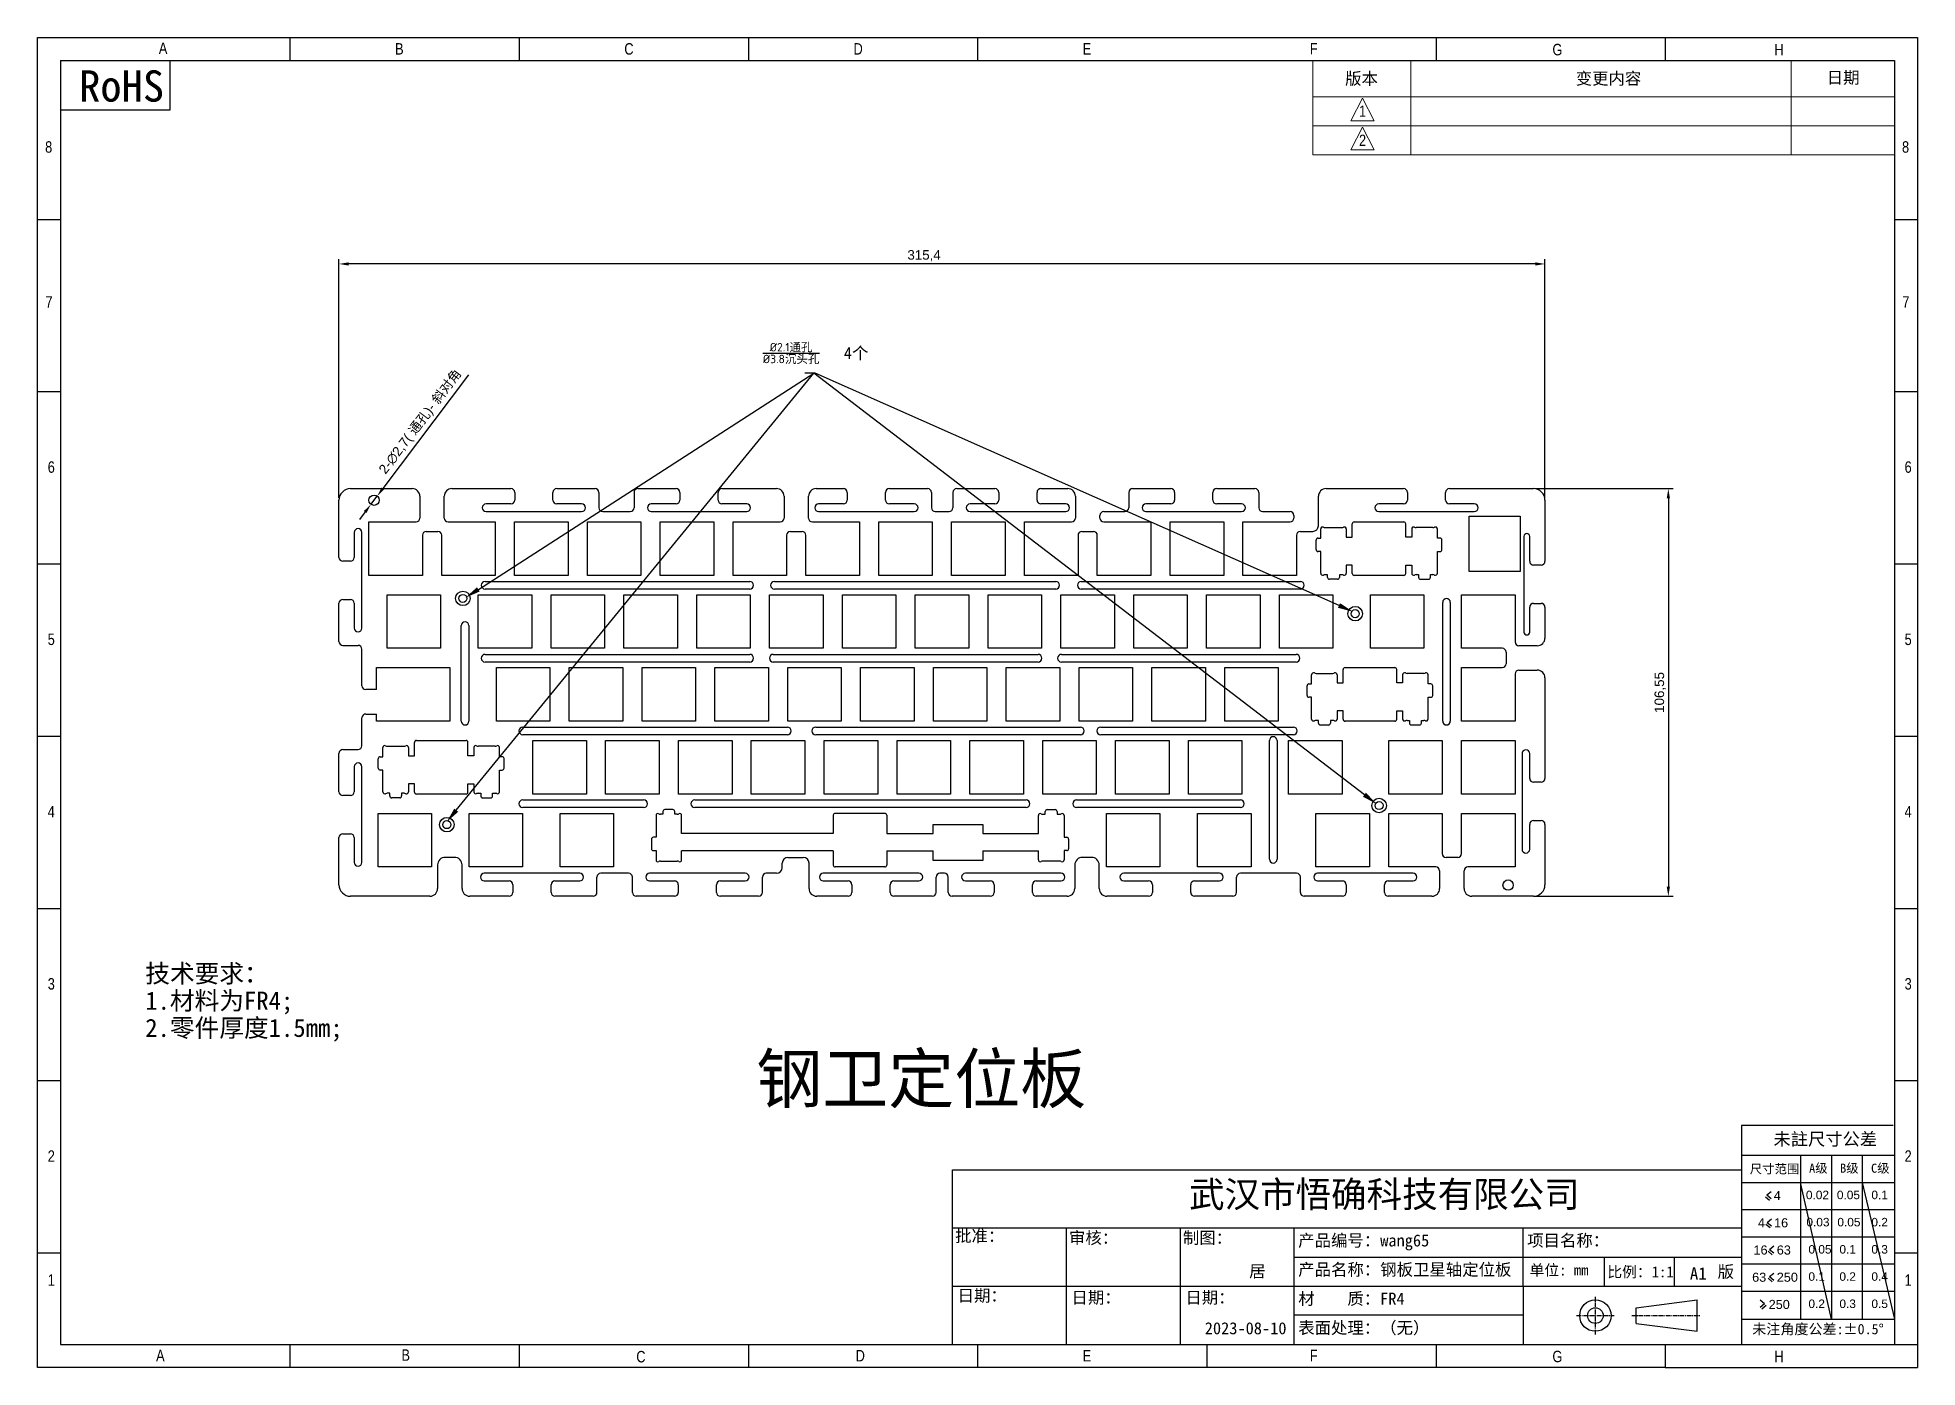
# Model space of a CAD drawing. Header units: millimetres. Extents: x 1591 to 2083, y -1082 to -735.
import ezdxf
from ezdxf import colors
from ezdxf.entities.mleader import LeaderData, LeaderLine
from ezdxf.math import Vec2, Vec3

# ---------------------------------------------------------------- set-up
doc = ezdxf.new("R2010")
doc.units = ezdxf.units.MM
doc.linetypes.add('CENTER', pattern=[0.6, 0.375, -0.075, 0.075, -0.075])
for name, color, linetype in [('TK', 7, 'Continuous'), ('尺寸', 3, 'Continuous'), ('文字', 3, 'Continuous')]:
    doc.layers.add(name, color=color, linetype=linetype)
doc.styles.get("Standard").update_dxf_attribs({"font": 'arial.ttf'})
doc.dimstyles.new('ISO-25', dxfattribs={"dimtxt": 2.5, "dimasz": 2.5, "dimexe": 1.25, "dimexo": 0.625, "dimtad": 1, "dimtxsty": 'Standard', "dimcen": 2.5, "dimadec": 0, "dimazin": 0, "dimtfac": 1, "dimtmove": 0, "dimatfit": 3, "dimfxl": 1, "dimarcsym": 0})

msp = doc.modelspace()

# ---------------------------------------------------------------- texts
at = {"color": 0, "width": 0.8}
for s, height, p in [('A', 2.997, (1622.709, -739)), ('B', 2.997, (1684.503, -739.168)), ('C', 2.997, (1744.451, -739.168)), ('D', 2.997, (1804.4, -739.168)), ('E', 2.997, (1864.349, -739.168)), ('F', 2.997, (1923.743, -739.115)), ('G ', 2.9974, (1987.186, -739.357)), ('H', 2.997, (2045.231, -739.387)), ('8', 2.997, (1592.976, -764.806)), ('8', 2.997, (2078.612, -764.806)), ('7', 2.997, (1593.066, -805.313)), ('7', 2.997, (2078.701, -805.313)), ('6', 2.997, (1593.651, -848.483)), ('6', 2.997, (2079.287, -848.483)), ('5', 2.997, (1593.651, -893.512)), ('5', 2.997, (2079.287, -893.512)), ('4', 2.997, (1593.651, -938.542)), ('4', 2.997, (2079.287, -938.542)), ('3', 2.997, (1593.651, -983.571)), ('3', 2.997, (2079.287, -983.571)), ('2', 2.997, (1593.651, -1028.6)), ('2', 2.997, (2079.287, -1028.6)), ('1 ', 2.9974, (1593.651, -1061.019)), ('1 ', 2.9974, (2079.287, -1061.019)), ('A', 2.997, (1621.998, -1080.737)), ('B', 2.997, (1686.167, -1080.622)), ('C', 2.997, (1747.586, -1081.037)), ('D ', 2.9974, (1804.955, -1080.79)), ('E', 2.997, (1864.349, -1080.79)), ('F', 2.997, (1923.743, -1080.738)), ('G ', 2.9974, (1987.186, -1080.98)), ('H', 2.997, (2045.231, -1081.009))]:
    msp.add_text(s, height=height, dxfattribs=at).set_placement(p)
msp.add_text('钢卫定位板', height=12.6485).set_placement((1778.98, -1013.184))
at = {"color": 0, "lineweight": 13, "char_height": 3.1433, "width": 32.42945, "attachment_point": 1}
for s, insert in [('版本', (1932.965, -743.856)), ('变更内容', (1993.275, -743.829)), ('日期', (2058.933, -743.592))]:
    msp.add_mtext(s, dxfattribs=dict(at, insert=insert))
at = {"color": 0, "linetype": 'Continuous', "lineweight": 9, "insert": (1619.169, -977.006), "char_height": 4.73525, "width": 148.83508, "attachment_point": 1, "line_spacing_factor": 0.9}
msp.add_mtext('{\\fSimSun|b0|i0|c134|p2;技术要求：\\P\\fSimSun|b0|i0|c0|p2;1.\\fSimSun|b0|i0|c134|p2;材料为FR4;\\fSimSun|b0|i0|c0|p2;\\P2.\\fSimSun|b0|i0|c134|p2;零件厚度1.5mm;\\fSimSun|b0|i0|c0|p2;\\P\\P} ', dxfattribs=at)
at = {"color": 0, "attachment_point": 1}
for s, insert, char_height, width in [('未註尺寸公差', (2044.998, -1020.999), 3.3106, 117.95877), ('尺寸范围{\\fTxt|b0|i0|c134|p2;}', (2038.798, -1029.272), 2.37092, 117.95877), ('{\\fSimSun|b0|i0|c134|p2;A级}', (2054.308, -1029.079), 2.37092, 117.95878), ('{\\fSimSun|b0|i0|c0|p2;B\\fSimSun|b0|i0|c134|p2;级}', (2062.409, -1029.079), 2.37092, 117.95878), ('{\\fSimSun|b0|i0|c134|p2;C级}', (2070.509, -1029.079), 2.37092, 117.95878), ('4', (2045.063, -1036.245), 2.371, 117.95877), ('0.02', (2053.477, -1036.147), 2.2227, 117.95877), ('0.05', (2061.577, -1036.147), 2.2227, 117.95877), ('0.1', (2070.605, -1036.147), 2.2227, 117.95877), ('{\\fSimSun|b0|i0|c134|p2;批准：}', (1830.969, -1046.395), 3.14326, 58.90916), ('{\\fSimSun|b0|i0|c134|p2;审核：}', (1860.755, -1046.9), 3.14326, 58.90916), ('{\\fSimSun|b0|i0|c134|p2;制图：}', (1890.541, -1046.9), 3.14326, 58.90916), ('{\\fSimSun|b0|i0|c134|p2;产品编号：\\fSimSun|b0|i0|c0|p2;wang65}', (1920.706, -1047.581), 3.14326, 58.90916), ('{\\fSimSun|b0|i0|c134|p2;项目名称：}', (1980.578, -1047.581), 3.14326, 58.90916), ('4', (2040.918, -1043.357), 2.371, 117.95877), ('16', (2045.151, -1043.357), 2.3709, 117.95877), ('0.03', (2053.608, -1043.259), 2.2227, 117.95877), ('0.05', (2061.709, -1043.259), 2.2227, 117.95877), ('0.2', (2070.605, -1043.259), 2.2227, 117.95877), ('16', (2039.772, -1050.47), 2.3709, 117.95877), ('63', (2045.857, -1050.47), 2.3709, 117.95877), ('0.05', (2054.139, -1050.372), 2.2227, 117.95877), ('0.1', (2062.239, -1050.372), 2.2227, 117.95877), ('0.3', (2070.605, -1050.372), 2.2227, 117.95877), ('{\\fSimSun|b0|i0|c0|p2;  \\fSimSun|b0|i0|c134|p2;居}', (1903.585, -1055.62), 3.14326, 58.90916), ('{\\fSimSun|b0|i0|c134|p2;产品名称：钢板卫星轴定位板}', (1920.706, -1055.189), 3.14326, 58.90916), ('{\\fSimSun|b0|i0|c134|p2;单位\\fSimSun|b0|i0|c134|p54;: mm }', (1981.218, -1055.484), 2.82893, 53.01824), ('{\\fSimSun|b0|i0|c134|p2;比例：1:1}', (2001.549, -1055.963), 2.82893, 53.01824), ('\\fￋￎￌﾣﾤ|b0|i0|c134|p2;版', (2030.392, -1055.743), 3.14326, 58.90916), ('{\\fSimSun|b0|i0|c134|p2;日期：}', (1831.619, -1061.996), 3.14326, 58.90916), ('63', (2039.419, -1057.583), 2.3709, 117.95877), ('250', (2045.857, -1057.583), 2.3709, 117.95877), ('0.1', (2054.139, -1057.485), 2.2227, 117.95877), ('0.2', (2062.239, -1057.485), 2.2227, 117.95877), ('0.4', (2070.605, -1057.485), 2.2227, 117.95877), ('{\\fSimSun|b0|i0|c134|p2;日期：}', (1861.405, -1062.501), 3.14326, 58.90916), ('{\\fSimSun|b0|i0|c134|p2;日期：}', (1891.191, -1062.501), 3.14326, 58.90916), ('{\\fSimSun|b0|i0|c134|p2;材    质：FR4}', (1920.706, -1062.809), 3.14326, 58.90916), ('250', (2043.739, -1064.696), 2.3709, 117.95877), ('0.2', (2054.139, -1064.598), 2.2227, 117.95877), ('0.3', (2062.239, -1064.598), 2.2227, 117.95877), ('0.5', (2070.605, -1064.598), 2.2227, 117.95877), ('{\\fSimSun|b0|i0|c0|p2;20\\fSimSun|b0|i0|c134|p2;2\\fSimSun|b0|i0|c0|p2;3-\\fSimSun|b0|i0|c134|p2;0\\fSimSun|b0|i0|c0|p2;8-10}', (1896.253, -1070.543), 3.143259, 58.90916), ('{\\fSimSun|b0|i0|c134|p2;表面处理：（无）}', (1920.706, -1070.417), 3.14326, 58.90916), ('{\\fSimSun|b0|i0|c134|p2;未注角度公差:\\fSimSun|b0|i0|c0|p2;%%P0.5%%D}', (2039.444, -1070.976), 2.69422, 107.23524)]:
    msp.add_mtext(s, dxfattribs=dict(at, insert=insert, char_height=char_height, width=width))
at = {"layer": 'TK', "color": 0, "lineweight": 13, "width": 0.8}
for s, p in [('1', (1936.605, -755.427)), ('2', (1936.605, -763.056))]:
    msp.add_text(s, height=2.958, dxfattribs=at).set_placement(p)
at = {"layer": 'TK', "color": 0, "lineweight": 13, "insert": (2023.13, -1056.191), "char_height": 3.23663, "width": 11.74896, "attachment_point": 1}
msp.add_mtext('{\\fSimSun|b0|i0|c0|p2;A\\fSimSun|b0|i0|c134|p2;1}', dxfattribs=at)
at = {"layer": '尺寸', "insert": (1780.692, -814.553), "char_height": 3.143259, "width": 58.90916, "attachment_point": 1}
msp.add_mtext('\\A1;{\\fISOCPEUR|b0|i0|c0|p34;\\H0.7x;\\S%%C2.1通孔/%%C3.8沉头孔;\\fSimSun|b0|i0|c134|p2;\\H1.4286x;   \\fSimSun|b0|i0|c0|p2;4\\fSimSun|b0|i0|c134|p2;个}', dxfattribs=at)
at = {"layer": '尺寸', "color": 0, "ltscale": 0.18, "insert": (1892.157, -1033.687), "char_height": 6.80895, "width": 155.26239, "attachment_point": 1}
msp.add_mtext('{\\fSimHei|b0|i0|c134|p49;武汉市悟确科技有限公司}', dxfattribs=at)
at = {"layer": '文字', "color": 0, "ltscale": 0.18, "insert": (1601.864, -743.289), "char_height": 8.17074, "width": 116.2566, "attachment_point": 1}
msp.add_mtext('{\\fSimSun|b0|i0|c0|p2;RoHS}', dxfattribs=at)

# ---------------------------------------------------------------- blocks, each defined once
blk = doc.blocks.new('*D1')
at = {"layer": 'Defpoints', "color": 0, "transparency": 16777216}
for p in [(1669.83, -793.89), (1669.83, -855.63), (1985.23, -855.63)]:
    blk.add_point(p, dxfattribs=at)
at = {"layer": '尺寸', "color": 0, "lineweight": -2, "transparency": 16777216}
for p, q in [((1669.83, -855), (1669.83, -792.64)), ((1982.73, -793.89), (1672.33, -793.89)), ((1985.23, -855), (1985.23, -792.64))]:
    blk.add_line(p, q, dxfattribs=at)
at = {"layer": '尺寸', "color": 0, "transparency": 16777216}
for points in [[(1672.33, -793.47), (1672.33, -794.31), (1669.83, -793.89)], [(1982.73, -793.47), (1982.73, -794.31), (1985.23, -793.89)]]:
    blk.add_solid(points, dxfattribs=at)
at = {"layer": '尺寸', "color": 0, "transparency": 16777216, "insert": (1822.85, -791.76), "char_height": 2.5, "attachment_point": 5}
blk.add_mtext('315,4', dxfattribs=at)
blk = doc.blocks.new('*D2')
at = {"layer": 'Defpoints', "color": 0, "transparency": 16777216}
for p in [(1982.23, -852.63), (1982.23, -959.18), (2017.5, -959.18)]:
    blk.add_point(p, dxfattribs=at)
at = {"layer": '尺寸', "color": 0, "lineweight": -2, "transparency": 16777216}
for p, q in [((1982.86, -852.63), (2018.75, -852.63)), ((2017.5, -855.13), (2017.5, -956.68)), ((1982.86, -959.18), (2018.75, -959.18))]:
    blk.add_line(p, q, dxfattribs=at)
at = {"layer": '尺寸', "color": 0, "transparency": 16777216}
for points in [[(2017.08, -855.13), (2017.91, -855.13), (2017.5, -852.63)], [(2017.08, -956.68), (2017.91, -956.68), (2017.5, -959.18)]]:
    blk.add_solid(points, dxfattribs=at)
at = {"layer": '尺寸', "color": 0, "transparency": 16777216, "insert": (2015.37, -905.9), "char_height": 2.5, "attachment_point": 5, "rotation": 90}
blk.add_mtext('106,55', dxfattribs=at)
blk = doc.blocks.new('*D3')
at = {"layer": 'Defpoints', "color": 0, "transparency": 16777216}
for p in [(1679.81, -854.58), (1678.18, -856.74)]:
    blk.add_point(p, dxfattribs=at)
at = {"layer": '尺寸', "color": 0, "lineweight": -2, "transparency": 16777216}
for p, q in [((1703.7, -822.89), (1681.31, -852.58)), ((1678.18, -856.74), (1679.81, -854.58)), ((1676.68, -858.73), (1675.17, -860.73))]:
    blk.add_line(p, q, dxfattribs=at)
at = {"layer": '尺寸', "color": 0, "transparency": 16777216}
for points in [[(1680.98, -852.33), (1681.64, -852.84), (1679.81, -854.58)], [(1676.34, -858.48), (1677.01, -858.98), (1678.18, -856.74)]]:
    blk.add_solid(points, dxfattribs=at)
at = {"layer": '尺寸', "color": 0, "transparency": 16777216, "insert": (1691.29, -835.26), "char_height": 2.5, "attachment_point": 5, "rotation": 52.9849}
blk.add_mtext('2-∅2,7( {\\fSimSun|b0|i0|c134|p2;通孔})- {\\fSimSun|b0|i0|c134|p2;斜对角}', dxfattribs=at)

# ---------------------------------------------------------------- dimensions: what is measured, and where the dimension line sits
at = {"layer": '尺寸'}
dim = msp.add_linear_dim(base=(1669.833, -793.889), p1=(1985.233, -855.628), p2=(1669.833, -855.628), dimstyle='ISO-25', dxfattribs=at)
dim.commit()
dim.dimension.update_dxf_attribs({"geometry": '*D1', "text_midpoint": (1822.853, -793.889), "dimtype": 160})
dim = msp.add_diameter_dim_2p(p1=(1678.181, -856.736), p2=(1679.806, -854.581), text='2-<>( {\\fSimSun|b0|i0|c134|p2;通孔})- {\\fSimSun|b0|i0|c134|p2;斜对角}', dimstyle='ISO-25', dxfattribs=at)
dim.commit()
dim.dimension.update_dxf_attribs({"geometry": '*D3', "text_midpoint": (1691.288, -835.256)})
dim = msp.add_linear_dim(base=(2017.498, -959.178), p1=(1982.233, -852.628), p2=(1982.233, -959.178), angle=90, dimstyle='ISO-25', dxfattribs=at)
dim.commit()
dim.dimension.update_dxf_attribs({"geometry": '*D2', "text_midpoint": (2017.498, -905.903), "dimtype": 160})

# ---------------------------------------------------------------- linework, layer by layer
at = {"color": 0}
for p, q in [((1591.006, -1082.34), (1591.006, -734.722)), ((1591.006, -734.722), (2082.637, -734.722)), ((1657, -734.722), (1657, -740.717)), ((1716.949, -734.722), (1716.949, -740.717)), ((1776.898, -734.722), (1776.898, -740.717)), ((1836.847, -734.722), (1836.847, -740.717)), ((1956.744, -734.722), (1956.744, -740.717)), ((2016.693, -734.722), (2016.693, -740.717)), ((2082.637, -734.722), (2082.637, -1082.34)), ((1597.001, -740.717), (1597.001, -1076.345)), ((1597.001, -740.717), (2076.642, -740.717)), ((1625.682, -753.616), (1625.682, -740.717)), ((2076.642, -740.717), (2076.642, -1076.345)), ((1597.001, -753.616), (1625.682, -753.616)), ((1591.006, -782.232), (1597.001, -782.232)), ((2076.642, -782.232), (2082.637, -782.232)), ((1591.006, -827.257), (1597.001, -827.257)), ((2076.642, -827.257), (2082.637, -827.257)), ((1591.006, -872.287), (1597.001, -872.287)), ((2076.642, -872.287), (2082.637, -872.287)), ((1591.006, -917.316), (1597.001, -917.316)), ((2076.642, -917.316), (2082.637, -917.316)), ((1591.006, -962.345), (1597.001, -962.345)), ((2076.642, -962.345), (2082.637, -962.345)), ((2076.642, -985.979), (2076.642, -1038.305)), ((1591.006, -1007.374), (1597.001, -1007.374)), ((2076.642, -1007.374), (2082.637, -1007.374)), ((2076.333, -1019.089), (2036.62, -1019.089)), ((2036.62, -1019.089), (2036.62, -1033.171)), ((2036.62, -1020.602), (2036.62, -1076.345)), ((2036.62, -1026.859), (2076.642, -1026.859)), ((2052.031, -1026.859), (2052.031, -1069.731)), ((2060.132, -1026.859), (2060.132, -1069.731)), ((2068.232, -1026.859), (2068.232, -1069.731)), ((1830.3, -1030.677), (2036.62, -1030.687)), ((1830.3, -1076.345), (1830.3, -1030.677)), ((2036.62, -1033.972), (2076.642, -1033.972)), ((2043.259, -1037.265), (2044.371, -1036.332)), ((2043.259, -1037.265), (2044.371, -1038.198)), ((2036.62, -1041.084), (2076.642, -1041.084)), ((2042.878, -1037.719), (2043.99, -1038.652)), ((1830.3, -1045.89), (2036.62, -1045.89)), ((1860.086, -1076.345), (1860.086, -1045.89)), ((1889.872, -1076.345), (1889.872, -1045.89)), ((1919.658, -1076.345), (1919.658, -1045.89)), ((1979.53, -1061.105), (1979.53, -1045.89)), ((2042.986, -1044.882), (2044.097, -1045.815)), ((2043.367, -1044.428), (2044.478, -1043.495)), ((2043.367, -1044.428), (2044.478, -1045.361)), ((2036.62, -1048.197), (2076.642, -1048.197)), ((2043.584, -1051.945), (2044.696, -1052.878)), ((2043.965, -1051.491), (2045.077, -1050.558)), ((2043.965, -1051.491), (2045.077, -1052.424)), ((1591.006, -1052.404), (1597.001, -1052.404)), ((1919.658, -1053.497), (2036.62, -1053.497)), ((2000.72, -1053.497), (2000.72, -1061.105)), ((2019.047, -1053.644), (2019.047, -1061.105)), ((2036.62, -1055.31), (2076.642, -1055.31)), ((2076.642, -1052.404), (2082.637, -1052.404)), ((1830.3, -1061.105), (2036.62, -1061.105)), ((1979.53, -1061.105), (1979.53, -1076.345)), ((2043.584, -1059.058), (2044.696, -1059.99)), ((2043.965, -1058.603), (2045.077, -1057.671)), ((2043.965, -1058.603), (2045.077, -1059.536)), ((2009.078, -1066.753), (2025.031, -1064.704)), ((2009.078, -1070.851), (2009.078, -1066.753)), ((2025.031, -1072.899), (2025.031, -1064.704)), ((2036.62, -1062.423), (2076.642, -1062.423)), ((2042.666, -1065.716), (2041.554, -1064.783)), ((2042.666, -1065.716), (2041.554, -1066.649)), ((2043.047, -1066.17), (2041.935, -1067.103)), ((1979.53, -1068.725), (1919.658, -1068.725)), ((2009.078, -1070.851), (2025.031, -1072.899)), ((2036.62, -1069.731), (2076.642, -1069.731)), ((1597.001, -1076.345), (1773.009, -1076.345)), ((1657, -1076.345), (1657, -1082.34)), ((1716.949, -1076.345), (1716.949, -1082.34)), ((1773.009, -1076.345), (2036.62, -1076.345)), ((1776.898, -1076.345), (1776.898, -1082.34)), ((1836.847, -1076.345), (1836.847, -1082.34)), ((1896.795, -1076.345), (1896.795, -1082.34)), ((1956.744, -1076.345), (1956.744, -1082.34)), ((2016.693, -1076.345), (2016.693, -1082.34)), ((2036.62, -1076.33), (2076.642, -1076.345)), ((2036.62, -1076.345), (2082.637, -1076.345)), ((1776.898, -1082.34), (1591.006, -1082.34)), ((2016.693, -1082.34), (1776.898, -1082.34)), ((2016.693, -1082.34), (2082.637, -1082.34))]:
    msp.add_line(p, q, dxfattribs=at)
at = {"color": 0, "lineweight": 13}
for p, q in [((1924.504, -750.176), (1924.504, -740.717)), ((1950.116, -750.176), (1950.116, -740.717)), ((2049.642, -750.176), (2049.642, -740.717)), ((2076.592, -750.176), (1924.504, -750.176))]:
    msp.add_line(p, q, dxfattribs=at)
at = {"color": 247, "linetype": 'Continuous'}
for p, q in [((1672.833, -852.628), (1688.979, -852.628)), ((1690.979, -854.628), (1690.979, -860.313)), ((1697.379, -860.313), (1697.379, -854.628)), ((1699.379, -852.628), (1714.797, -852.628)), ((1715.797, -853.628), (1715.797, -855.628)), ((1725.797, -855.628), (1725.797, -853.628)), ((1726.797, -852.628), (1736.797, -852.628)), ((1737.797, -853.628), (1737.797, -857.628)), ((1746.986, -853.628), (1746.986, -857.628)), ((1747.986, -852.628), (1757.986, -852.628)), ((1758.986, -853.628), (1758.986, -855.628)), ((1768.986, -855.628), (1768.986, -853.628)), ((1769.986, -852.628), (1784.229, -852.628)), ((1786.229, -854.628), (1786.229, -860.313)), ((1792.629, -860.313), (1792.629, -854.628)), ((1794.629, -852.628), (1801.766, -852.628)), ((1802.766, -853.628), (1802.766, -855.628)), ((1812.766, -855.628), (1812.766, -853.628)), ((1813.766, -852.628), (1823.766, -852.628)), ((1824.766, -853.628), (1824.766, -857.628)), ((1830.385, -853.628), (1830.385, -857.628)), ((1831.385, -852.628), (1841.385, -852.628)), ((1842.385, -853.628), (1842.385, -855.628)), ((1852.385, -855.628), (1852.385, -853.628)), ((1853.385, -852.628), (1860.429, -852.628)), ((1862.429, -854.628), (1862.429, -860.313)), ((1876.38, -853.628), (1876.38, -857.628)), ((1877.38, -852.628), (1887.38, -852.628)), ((1888.38, -853.628), (1888.38, -855.628)), ((1898.38, -855.628), (1898.38, -853.628)), ((1899.38, -852.628), (1909.38, -852.628)), ((1910.38, -853.628), (1910.38, -857.628)), ((1925.979, -862.308), (1925.979, -854.628)), ((1927.979, -852.628), (1948.251, -852.628)), ((1949.251, -853.628), (1949.251, -855.628)), ((1959.251, -855.628), (1959.251, -853.628)), ((1960.251, -852.628), (1982.233, -852.628)), ((1669.833, -870.587), (1669.833, -855.628)), ((1714.797, -856.628), (1708.297, -856.628)), ((1708.297, -858.628), (1733.297, -858.628)), ((1733.297, -856.628), (1726.797, -856.628)), ((1738.797, -858.628), (1745.986, -858.628)), ((1757.986, -856.628), (1751.486, -856.628)), ((1751.486, -858.628), (1776.486, -858.628)), ((1776.486, -856.628), (1769.986, -856.628)), ((1801.766, -856.628), (1795.266, -856.628)), ((1795.266, -858.628), (1820.266, -858.628)), ((1820.266, -856.628), (1813.766, -856.628)), ((1825.766, -858.628), (1829.385, -858.628)), ((1841.385, -856.628), (1834.885, -856.628)), ((1834.885, -858.628), (1859.885, -858.628)), ((1859.885, -856.628), (1853.385, -856.628)), ((1868.829, -860.313), (1868.829, -859.628)), ((1869.829, -858.628), (1875.38, -858.628)), ((1887.38, -856.628), (1880.88, -856.628)), ((1880.88, -858.628), (1905.88, -858.628)), ((1905.88, -856.628), (1899.38, -856.628)), ((1911.38, -858.628), (1918.579, -858.628)), ((1919.579, -859.628), (1919.579, -860.313)), ((1948.251, -856.628), (1941.751, -856.628)), ((1941.751, -858.628), (1966.751, -858.628)), ((1966.751, -856.628), (1960.251, -856.628)), ((1965.408, -859.812), (1978.707, -859.812)), ((1965.408, -874.312), (1965.408, -859.812)), ((1978.707, -859.812), (1978.707, -874.312)), ((1985.233, -855.628), (1985.233, -871.616)), ((1673.833, -864.087), (1673.833, -870.587)), ((1675.833, -889.087), (1675.833, -864.087)), ((1677.658, -875.312), (1677.658, -861.313)), ((1677.658, -861.313), (1689.979, -861.313)), ((1691.657, -864.808), (1691.657, -875.312)), ((1692.657, -863.808), (1695.708, -863.808)), ((1696.708, -875.312), (1696.708, -864.808)), ((1698.379, -861.313), (1710.707, -861.313)), ((1710.707, -861.313), (1710.707, -875.312)), ((1715.758, -875.312), (1715.758, -861.313)), ((1715.758, -861.313), (1729.757, -861.313)), ((1729.757, -861.313), (1729.757, -875.312)), ((1734.808, -875.312), (1734.808, -861.313)), ((1734.808, -861.313), (1748.807, -861.313)), ((1748.807, -861.313), (1748.807, -875.312)), ((1753.858, -875.312), (1753.858, -861.313)), ((1753.858, -861.313), (1767.857, -861.313)), ((1767.857, -861.313), (1767.857, -875.312)), ((1772.907, -875.312), (1772.907, -861.313)), ((1772.907, -861.313), (1785.229, -861.313)), ((1786.907, -864.808), (1786.907, -875.312)), ((1787.907, -863.808), (1790.956, -863.808)), ((1791.956, -875.312), (1791.956, -864.808)), ((1793.629, -861.313), (1805.957, -861.313)), ((1805.957, -861.313), (1805.957, -875.312)), ((1811.008, -875.312), (1811.008, -861.313)), ((1811.008, -861.313), (1825.007, -861.313)), ((1825.007, -861.313), (1825.007, -875.312)), ((1830.058, -875.312), (1830.058, -861.313)), ((1830.058, -861.313), (1844.057, -861.313)), ((1844.057, -861.313), (1844.057, -875.312)), ((1849.108, -875.312), (1849.108, -861.313)), ((1849.108, -861.313), (1861.429, -861.313)), ((1863.107, -864.808), (1863.107, -875.312)), ((1864.107, -863.808), (1867.158, -863.808)), ((1868.158, -875.312), (1868.158, -864.808)), ((1869.829, -861.313), (1882.157, -861.313)), ((1882.157, -861.313), (1882.157, -875.312)), ((1887.208, -861.313), (1901.207, -861.313)), ((1887.208, -875.312), (1887.208, -861.313)), ((1901.207, -861.313), (1901.207, -875.312)), ((1906.258, -861.313), (1918.579, -861.313)), ((1906.258, -875.312), (1906.258, -861.313)), ((1920.257, -864.808), (1920.257, -875.312)), ((1921.257, -863.808), (1924.479, -863.808)), ((1979.733, -865.116), (1979.733, -890.116)), ((1981.233, -871.616), (1981.233, -865.116)), ((1672.833, -871.587), (1670.833, -871.587)), ((1978.707, -874.312), (1965.408, -874.312)), ((1984.233, -872.616), (1982.233, -872.616)), ((1691.657, -875.312), (1677.658, -875.312)), ((1710.707, -875.312), (1696.708, -875.312)), ((1708.036, -876.881), (1777.272, -876.881)), ((1777.272, -878.881), (1708.036, -878.881)), ((1729.757, -875.312), (1715.758, -875.312)), ((1748.807, -875.312), (1734.808, -875.312)), ((1767.857, -875.312), (1753.858, -875.312)), ((1786.907, -875.312), (1772.907, -875.312)), ((1783.713, -876.881), (1857.289, -876.881)), ((1857.289, -878.881), (1783.713, -878.881)), ((1805.957, -875.312), (1791.956, -875.312)), ((1825.007, -875.312), (1811.008, -875.312)), ((1844.057, -875.312), (1830.058, -875.312)), ((1863.107, -875.312), (1849.108, -875.312)), ((1863.956, -876.881), (1921.279, -876.881)), ((1921.279, -878.881), (1863.956, -878.881)), ((1882.157, -875.312), (1868.158, -875.312)), ((1901.207, -875.312), (1887.208, -875.312)), ((1920.257, -875.312), (1906.258, -875.312)), ((1669.833, -892.587), (1669.833, -882.587)), ((1670.833, -881.587), (1672.833, -881.587)), ((1673.833, -882.587), (1673.833, -889.087)), ((1682.42, -894.362), (1682.42, -880.363)), ((1682.42, -880.363), (1696.42, -880.363)), ((1696.42, -880.363), (1696.42, -894.362)), ((1706.233, -894.362), (1706.233, -880.363)), ((1706.233, -880.363), (1720.232, -880.363)), ((1720.232, -880.363), (1720.232, -894.362)), ((1725.283, -894.362), (1725.283, -880.363)), ((1725.283, -880.363), (1739.282, -880.363)), ((1739.282, -880.363), (1739.282, -894.362)), ((1744.333, -894.362), (1744.333, -880.363)), ((1744.333, -880.363), (1758.332, -880.363)), ((1758.332, -880.363), (1758.332, -894.362)), ((1763.383, -894.362), (1763.383, -880.363)), ((1763.383, -880.363), (1777.382, -880.363)), ((1777.382, -880.363), (1777.382, -894.362)), ((1782.433, -894.362), (1782.433, -880.363)), ((1782.433, -880.363), (1796.432, -880.363)), ((1796.432, -880.363), (1796.432, -894.362)), ((1801.483, -894.362), (1801.483, -880.363)), ((1801.483, -880.363), (1815.482, -880.363)), ((1815.482, -880.363), (1815.482, -894.362)), ((1820.533, -894.362), (1820.533, -880.363)), ((1820.533, -880.363), (1834.532, -880.363)), ((1834.532, -880.363), (1834.532, -894.362)), ((1839.583, -894.362), (1839.583, -880.363)), ((1839.583, -880.363), (1853.582, -880.363)), ((1853.582, -880.363), (1853.582, -894.362)), ((1858.633, -894.362), (1858.633, -880.363)), ((1858.633, -880.363), (1872.632, -880.363)), ((1872.632, -880.363), (1872.632, -894.362)), ((1877.683, -880.363), (1891.682, -880.363)), ((1877.683, -894.362), (1877.683, -880.363)), ((1891.682, -880.363), (1891.682, -894.362)), ((1896.733, -880.363), (1910.732, -880.363)), ((1896.733, -894.362), (1896.733, -880.363)), ((1910.732, -880.363), (1910.732, -894.362)), ((1915.783, -880.363), (1929.782, -880.363)), ((1915.783, -894.362), (1915.783, -880.363)), ((1929.782, -880.363), (1929.782, -894.362)), ((1939.595, -880.363), (1953.595, -880.363)), ((1939.595, -894.362), (1939.595, -880.363)), ((1953.595, -880.363), (1953.595, -894.362)), ((1958.481, -913.412), (1958.481, -882.363)), ((1960.481, -882.363), (1960.481, -913.412)), ((1963.408, -880.363), (1977.407, -880.363)), ((1963.408, -894.362), (1963.408, -880.363)), ((1977.407, -880.363), (1977.407, -892.678)), ((1981.233, -890.116), (1981.233, -883.616)), ((1982.233, -882.616), (1984.233, -882.616)), ((1985.233, -883.616), (1985.233, -891.678)), ((1701.801, -913.412), (1701.801, -888.412)), ((1703.801, -888.412), (1703.801, -913.412)), ((1670.833, -893.587), (1674.833, -893.587)), ((1675.833, -904.138), (1675.833, -894.587)), ((1696.42, -894.362), (1682.42, -894.362)), ((1720.232, -894.362), (1706.233, -894.362)), ((1739.282, -894.362), (1725.283, -894.362)), ((1758.332, -894.362), (1744.333, -894.362)), ((1777.382, -894.362), (1763.383, -894.362)), ((1796.432, -894.362), (1782.433, -894.362)), ((1815.482, -894.362), (1801.483, -894.362)), ((1834.532, -894.362), (1820.533, -894.362)), ((1853.582, -894.362), (1839.583, -894.362)), ((1872.632, -894.362), (1858.633, -894.362)), ((1891.682, -894.362), (1877.683, -894.362)), ((1910.732, -894.362), (1896.733, -894.362)), ((1929.782, -894.362), (1915.783, -894.362)), ((1953.595, -894.362), (1939.595, -894.362)), ((1974.069, -894.362), (1963.408, -894.362)), ((1983.233, -893.678), (1978.407, -893.678)), ((1679.66, -905.138), (1679.66, -899.413)), ((1679.66, -899.413), (1698.801, -899.413)), ((1698.801, -899.413), (1698.801, -913.412)), ((1708.036, -895.945), (1777.272, -895.945)), ((1777.272, -897.945), (1708.036, -897.945)), ((1710.995, -913.412), (1710.995, -899.413)), ((1710.995, -899.413), (1724.995, -899.413)), ((1724.995, -899.413), (1724.995, -913.412)), ((1730.045, -913.412), (1730.045, -899.413)), ((1730.045, -899.413), (1744.045, -899.413)), ((1744.045, -899.413), (1744.045, -913.412)), ((1749.095, -913.412), (1749.095, -899.413)), ((1749.095, -899.413), (1763.095, -899.413)), ((1763.095, -899.413), (1763.095, -913.412)), ((1768.145, -913.412), (1768.145, -899.413)), ((1768.145, -899.413), (1782.145, -899.413)), ((1782.145, -899.413), (1782.145, -913.412)), ((1783.411, -895.945), (1852.648, -895.945)), ((1852.648, -897.945), (1783.411, -897.945)), ((1787.195, -913.412), (1787.195, -899.413)), ((1787.195, -899.413), (1801.195, -899.413)), ((1801.195, -899.413), (1801.195, -913.412)), ((1806.245, -913.412), (1806.245, -899.413)), ((1806.245, -899.413), (1820.245, -899.413)), ((1820.245, -899.413), (1820.245, -913.412)), ((1825.295, -913.412), (1825.295, -899.413)), ((1825.295, -899.413), (1839.295, -899.413)), ((1839.295, -899.413), (1839.295, -913.412)), ((1844.345, -899.413), (1858.345, -899.413)), ((1844.345, -913.412), (1844.345, -899.413)), ((1858.345, -899.413), (1858.345, -913.412)), ((1858.786, -895.945), (1920.14, -895.945)), ((1920.14, -897.945), (1858.786, -897.945)), ((1863.395, -899.413), (1877.395, -899.413)), ((1863.395, -913.412), (1863.395, -899.413)), ((1877.395, -899.413), (1877.395, -913.412)), ((1882.445, -899.413), (1896.445, -899.413)), ((1882.445, -913.412), (1882.445, -899.413)), ((1896.445, -899.413), (1896.445, -913.412)), ((1901.495, -899.413), (1915.495, -899.413)), ((1901.495, -913.412), (1901.495, -899.413)), ((1915.495, -899.413), (1915.495, -913.412)), ((1963.408, -899.413), (1974.069, -899.413)), ((1963.408, -913.412), (1963.408, -899.413)), ((1975.069, -895.362), (1975.069, -898.413)), ((1977.407, -901.078), (1977.407, -913.412)), ((1978.407, -900.078), (1983.233, -900.078)), ((1985.233, -902.078), (1985.233, -928.384)), ((1679.66, -905.138), (1676.833, -905.138)), ((1675.833, -919.845), (1675.833, -912.538)), ((1676.833, -911.538), (1679.66, -911.538)), ((1679.66, -913.412), (1679.66, -911.538)), ((1698.801, -913.412), (1679.66, -913.412)), ((1724.995, -913.412), (1710.995, -913.412)), ((1744.045, -913.412), (1730.045, -913.412)), ((1763.095, -913.412), (1749.095, -913.412)), ((1782.145, -913.412), (1768.145, -913.412)), ((1801.195, -913.412), (1787.195, -913.412)), ((1820.245, -913.412), (1806.245, -913.412)), ((1839.295, -913.412), (1825.295, -913.412)), ((1858.345, -913.412), (1844.345, -913.412)), ((1877.395, -913.412), (1863.395, -913.412)), ((1896.445, -913.412), (1882.445, -913.412)), ((1915.495, -913.412), (1901.495, -913.412)), ((1977.407, -913.412), (1963.408, -913.412)), ((1717.887, -914.947), (1787.123, -914.947)), ((1787.123, -916.947), (1717.887, -916.947)), ((1720.52, -932.462), (1720.52, -918.463)), ((1720.52, -918.463), (1734.52, -918.463)), ((1734.52, -918.463), (1734.52, -932.462)), ((1739.57, -932.462), (1739.57, -918.463)), ((1739.57, -918.463), (1753.57, -918.463)), ((1753.57, -918.463), (1753.57, -932.462)), ((1758.62, -932.462), (1758.62, -918.463)), ((1758.62, -918.463), (1772.62, -918.463)), ((1772.62, -918.463), (1772.62, -932.462)), ((1777.67, -932.462), (1777.67, -918.463)), ((1777.67, -918.463), (1791.67, -918.463)), ((1791.67, -918.463), (1791.67, -932.462)), ((1794.504, -914.947), (1863.741, -914.947)), ((1863.741, -916.947), (1794.504, -916.947)), ((1796.72, -932.462), (1796.72, -918.463)), ((1796.72, -918.463), (1810.72, -918.463)), ((1810.72, -918.463), (1810.72, -932.462)), ((1815.77, -932.462), (1815.77, -918.463)), ((1815.77, -918.463), (1829.77, -918.463)), ((1829.77, -918.463), (1829.77, -932.462)), ((1834.82, -918.463), (1848.82, -918.463)), ((1834.82, -932.462), (1834.82, -918.463)), ((1848.82, -918.463), (1848.82, -932.462)), ((1853.87, -918.463), (1867.87, -918.463)), ((1853.87, -932.462), (1853.87, -918.463)), ((1867.87, -918.463), (1867.87, -932.462)), ((1869.035, -914.947), (1919.435, -914.947)), ((1919.435, -916.947), (1869.035, -916.947)), ((1872.92, -918.463), (1886.92, -918.463)), ((1872.92, -932.462), (1872.92, -918.463)), ((1886.92, -918.463), (1886.92, -932.462)), ((1891.97, -918.463), (1905.97, -918.463)), ((1891.97, -932.462), (1891.97, -918.463)), ((1905.97, -918.463), (1905.97, -932.462)), ((1913.164, -949.512), (1913.164, -918.463)), ((1915.164, -918.463), (1915.164, -949.512)), ((1918.164, -918.463), (1932.163, -918.463)), ((1918.164, -932.462), (1918.164, -918.463)), ((1932.163, -918.463), (1932.163, -932.462)), ((1944.358, -918.463), (1958.357, -918.463)), ((1944.358, -932.462), (1944.358, -918.463)), ((1958.357, -918.463), (1958.357, -932.462)), ((1963.408, -918.463), (1977.407, -918.463)), ((1963.408, -932.462), (1963.408, -918.463)), ((1977.407, -918.463), (1977.407, -932.462)), ((1669.833, -931.845), (1669.833, -921.845)), ((1670.833, -920.845), (1674.833, -920.845)), ((1979.233, -921.884), (1979.233, -946.884)), ((1981.233, -928.384), (1981.233, -921.884)), ((1673.833, -925.345), (1673.833, -931.845)), ((1675.833, -950.345), (1675.833, -925.345)), ((1672.833, -932.845), (1670.833, -932.845)), ((1717.887, -933.998), (1749.513, -933.998)), ((1734.52, -932.462), (1720.52, -932.462)), ((1753.57, -932.462), (1739.57, -932.462)), ((1772.62, -932.462), (1758.62, -932.462)), ((1762.862, -933.998), (1849.54, -933.998)), ((1791.67, -932.462), (1777.67, -932.462)), ((1810.72, -932.462), (1796.72, -932.462)), ((1829.77, -932.462), (1815.77, -932.462)), ((1848.82, -932.462), (1834.82, -932.462)), ((1867.87, -932.462), (1853.87, -932.462)), ((1862.736, -933.998), (1905.581, -933.998)), ((1886.92, -932.462), (1872.92, -932.462)), ((1905.97, -932.462), (1891.97, -932.462)), ((1932.163, -932.462), (1918.164, -932.462)), ((1958.357, -932.462), (1944.358, -932.462)), ((1977.407, -932.462), (1963.408, -932.462)), ((1984.233, -929.384), (1982.233, -929.384)), ((1680.039, -951.512), (1680.039, -937.513)), ((1680.039, -937.513), (1694.039, -937.513)), ((1694.039, -937.513), (1694.039, -951.512)), ((1703.85, -951.512), (1703.85, -937.513)), ((1703.85, -937.513), (1717.851, -937.513)), ((1717.851, -937.513), (1717.851, -951.512)), ((1749.513, -935.998), (1717.887, -935.998)), ((1727.664, -951.512), (1727.664, -937.513)), ((1727.664, -937.513), (1741.664, -937.513)), ((1741.664, -937.513), (1741.664, -951.512)), ((1849.54, -935.998), (1762.862, -935.998)), ((1905.581, -935.998), (1862.736, -935.998)), ((1870.539, -937.513), (1884.538, -937.513)), ((1870.539, -951.512), (1870.539, -937.513)), ((1884.538, -937.513), (1884.538, -951.512)), ((1894.35, -937.513), (1908.351, -937.513)), ((1894.35, -951.512), (1894.35, -937.513)), ((1908.351, -937.513), (1908.351, -951.512)), ((1925.308, -937.513), (1939.307, -937.513)), ((1925.308, -951.512), (1925.308, -937.513)), ((1939.307, -937.513), (1939.307, -951.512)), ((1944.358, -937.513), (1958.357, -937.513)), ((1944.358, -951.512), (1944.358, -937.513)), ((1958.357, -937.513), (1958.357, -948.008)), ((1963.408, -937.513), (1977.407, -937.513)), ((1963.408, -948.008), (1963.408, -937.513)), ((1977.407, -937.513), (1977.407, -951.512)), ((1669.833, -956.178), (1669.833, -943.845)), ((1670.833, -942.845), (1672.833, -942.845)), ((1673.833, -943.845), (1673.833, -950.345)), ((1981.233, -946.884), (1981.233, -940.384)), ((1982.233, -939.384), (1984.233, -939.384)), ((1985.233, -940.384), (1985.233, -956.178)), ((1694.039, -951.512), (1680.039, -951.512)), ((1695.619, -951.008), (1695.619, -957.178)), ((1700.019, -949.008), (1697.619, -949.008)), ((1702.019, -957.178), (1702.019, -951.008)), ((1717.851, -951.512), (1703.85, -951.512)), ((1732.807, -953.178), (1707.807, -953.178)), ((1741.664, -951.512), (1727.664, -951.512)), ((1745.573, -953.178), (1738.307, -953.178)), ((1776.073, -953.178), (1751.073, -953.178)), ((1784.259, -953.178), (1781.573, -953.178)), ((1785.759, -951.678), (1785.759, -950.508)), ((1787.259, -949.008), (1791.259, -949.008)), ((1792.759, -957.178), (1792.759, -950.508)), ((1821.481, -953.178), (1796.481, -953.178)), ((1828.177, -953.178), (1826.981, -953.178)), ((1858.677, -953.178), (1833.677, -953.178)), ((1862.259, -951.008), (1862.259, -957.178)), ((1866.659, -949.008), (1864.259, -949.008)), ((1868.659, -957.178), (1868.659, -951.008)), ((1884.538, -951.512), (1870.539, -951.512)), ((1900.078, -953.178), (1875.078, -953.178)), ((1908.351, -951.512), (1894.35, -951.512)), ((1920.255, -953.178), (1905.578, -953.178)), ((1939.307, -951.512), (1925.308, -951.512)), ((1950.755, -953.178), (1925.755, -953.178)), ((1956.679, -951.512), (1944.358, -951.512)), ((1957.679, -952.512), (1957.679, -957.178)), ((1962.408, -949.008), (1959.357, -949.008)), ((1964.079, -957.178), (1964.079, -952.512)), ((1977.407, -951.512), (1965.079, -951.512)), ((1707.807, -955.178), (1714.307, -955.178)), ((1715.307, -956.178), (1715.307, -958.178)), ((1725.307, -958.178), (1725.307, -956.178)), ((1726.307, -955.178), (1732.807, -955.178)), ((1737.307, -958.178), (1737.307, -954.178)), ((1746.573, -958.178), (1746.573, -954.178)), ((1751.073, -955.178), (1757.573, -955.178)), ((1758.573, -956.178), (1758.573, -958.178)), ((1768.573, -958.178), (1768.573, -956.178)), ((1769.573, -955.178), (1776.073, -955.178)), ((1780.573, -958.178), (1780.573, -954.178)), ((1796.481, -955.178), (1802.981, -955.178)), ((1803.981, -956.178), (1803.981, -958.178)), ((1813.981, -958.178), (1813.981, -956.178)), ((1814.981, -955.178), (1821.481, -955.178)), ((1825.981, -958.178), (1825.981, -954.178)), ((1829.177, -958.178), (1829.177, -954.178)), ((1833.677, -955.178), (1840.177, -955.178)), ((1841.177, -956.178), (1841.177, -958.178)), ((1851.177, -958.178), (1851.177, -956.178)), ((1852.177, -955.178), (1858.677, -955.178)), ((1875.078, -955.178), (1881.578, -955.178)), ((1882.578, -956.178), (1882.578, -958.178)), ((1892.578, -958.178), (1892.578, -956.178)), ((1893.578, -955.178), (1900.078, -955.178)), ((1904.578, -958.178), (1904.578, -954.178)), ((1921.255, -958.178), (1921.255, -954.178)), ((1925.755, -955.178), (1932.255, -955.178)), ((1933.255, -956.178), (1933.255, -958.178)), ((1943.255, -958.178), (1943.255, -956.178)), ((1944.255, -955.178), (1950.755, -955.178)), ((1693.619, -959.178), (1672.833, -959.178)), ((1714.307, -959.178), (1704.019, -959.178)), ((1736.307, -959.178), (1726.307, -959.178)), ((1757.573, -959.178), (1747.573, -959.178)), ((1779.573, -959.178), (1769.573, -959.178)), ((1802.981, -959.178), (1794.759, -959.178)), ((1824.981, -959.178), (1814.981, -959.178)), ((1840.177, -959.178), (1830.177, -959.178)), ((1860.259, -959.178), (1852.177, -959.178)), ((1881.578, -959.178), (1870.659, -959.178)), ((1903.578, -959.178), (1893.578, -959.178)), ((1932.255, -959.178), (1922.255, -959.178)), ((1955.679, -959.178), (1944.255, -959.178)), ((1982.233, -959.178), (1966.079, -959.178))]:
    msp.add_line(p, q, dxfattribs=at)
at = {"color": 1}
for p, q in [((1926.583, -865.564), (1926.583, -863.164)), ((1927.737, -862.814), (1932.129, -862.814)), ((1933.283, -863.164), (1933.283, -865.313)), ((1934.833, -865.313), (1934.833, -861.813)), ((1935.333, -861.313), (1948.333, -861.313)), ((1948.833, -865.313), (1948.833, -861.813)), ((1950.383, -863.158), (1950.383, -865.313)), ((1955.929, -862.808), (1951.537, -862.808)), ((1957.083, -865.558), (1957.083, -863.158)), ((1925.383, -868.564), (1925.383, -866.064)), ((1925.883, -865.564), (1926.583, -865.564)), ((1926.583, -869.064), (1925.883, -869.064)), ((1926.583, -874.764), (1926.583, -869.064)), ((1933.283, -865.313), (1934.833, -865.313)), ((1950.383, -865.313), (1948.833, -865.313)), ((1957.783, -865.558), (1957.083, -865.558)), ((1957.083, -874.758), (1957.083, -869.058)), ((1957.083, -869.058), (1957.783, -869.058)), ((1958.283, -868.558), (1958.283, -866.058)), ((1934.833, -872.613), (1933.283, -872.613)), ((1933.283, -872.613), (1933.283, -874.764)), ((1934.833, -874.813), (1934.833, -872.613)), ((1948.833, -874.813), (1948.833, -872.613)), ((1948.833, -872.613), (1950.383, -872.613)), ((1950.383, -872.613), (1950.383, -874.758)), ((1928.383, -875.114), (1927.737, -875.114)), ((1928.383, -875.814), (1928.383, -875.114)), ((1930.983, -876.314), (1928.883, -876.314)), ((1932.129, -875.114), (1931.483, -875.114)), ((1931.483, -875.114), (1931.483, -875.814)), ((1948.333, -875.313), (1935.333, -875.313)), ((1951.537, -875.108), (1952.183, -875.108)), ((1952.183, -875.108), (1952.183, -875.808)), ((1952.683, -876.308), (1954.783, -876.308)), ((1955.283, -875.808), (1955.283, -875.108)), ((1955.283, -875.108), (1955.929, -875.108)), ((1932.951, -899.413), (1945.951, -899.413)), ((1923.001, -906.664), (1923.001, -904.164)), ((1923.501, -903.664), (1924.201, -903.664)), ((1924.201, -903.664), (1924.201, -901.264)), ((1925.355, -900.914), (1929.747, -900.914)), ((1930.901, -901.264), (1930.901, -903.413)), ((1930.901, -903.413), (1932.451, -903.413)), ((1932.451, -903.413), (1932.451, -899.913)), ((1946.451, -903.413), (1946.451, -899.913)), ((1948.001, -903.413), (1946.451, -903.413)), ((1948.001, -901.258), (1948.001, -903.413)), ((1953.547, -900.908), (1949.155, -900.908)), ((1954.701, -903.658), (1954.701, -901.258)), ((1955.401, -903.658), (1954.701, -903.658)), ((1955.901, -906.658), (1955.901, -904.158)), ((1924.201, -907.164), (1923.501, -907.164)), ((1924.201, -912.864), (1924.201, -907.164)), ((1954.701, -912.858), (1954.701, -907.158)), ((1954.701, -907.158), (1955.401, -907.158)), ((1926.001, -913.214), (1925.355, -913.214)), ((1926.001, -913.914), (1926.001, -913.214)), ((1928.601, -914.414), (1926.501, -914.414)), ((1929.747, -913.214), (1929.101, -913.214)), ((1929.101, -913.214), (1929.101, -913.914)), ((1932.451, -910.713), (1930.901, -910.713)), ((1930.901, -910.713), (1930.901, -912.864)), ((1932.451, -912.913), (1932.451, -910.713)), ((1945.951, -913.413), (1932.951, -913.413)), ((1946.451, -912.913), (1946.451, -910.713)), ((1946.451, -910.713), (1948.001, -910.713)), ((1948.001, -910.713), (1948.001, -912.858)), ((1949.155, -913.208), (1949.801, -913.208)), ((1949.801, -913.208), (1949.801, -913.908)), ((1950.301, -914.408), (1952.401, -914.408)), ((1952.901, -913.908), (1952.901, -913.208)), ((1952.901, -913.208), (1953.547, -913.208)), ((1689.564, -922.463), (1689.564, -918.963)), ((1690.064, -918.463), (1703.064, -918.463)), ((1703.564, -922.463), (1703.564, -918.963)), ((1680.114, -925.714), (1680.114, -923.214)), ((1680.614, -922.714), (1681.314, -922.714)), ((1681.314, -922.714), (1681.314, -920.314)), ((1682.468, -919.964), (1686.86, -919.964)), ((1688.014, -920.314), (1688.014, -922.463)), ((1688.014, -922.463), (1689.564, -922.463)), ((1705.114, -922.463), (1703.564, -922.463)), ((1705.114, -920.308), (1705.114, -922.463)), ((1710.66, -919.958), (1706.268, -919.958)), ((1711.814, -922.708), (1711.814, -920.308)), ((1712.514, -922.708), (1711.814, -922.708)), ((1713.014, -925.708), (1713.014, -923.208)), ((1681.314, -926.214), (1680.614, -926.214)), ((1681.314, -931.914), (1681.314, -926.214)), ((1711.814, -931.908), (1711.814, -926.208)), ((1711.814, -926.208), (1712.514, -926.208)), ((1683.114, -932.264), (1682.468, -932.264)), ((1683.114, -932.964), (1683.114, -932.264)), ((1685.714, -933.464), (1683.614, -933.464)), ((1686.86, -932.264), (1686.214, -932.264)), ((1686.214, -932.264), (1686.214, -932.964)), ((1689.564, -929.763), (1688.014, -929.763)), ((1688.014, -929.763), (1688.014, -931.914)), ((1689.564, -931.963), (1689.564, -929.763)), ((1703.064, -932.463), (1690.064, -932.463)), ((1703.564, -931.963), (1703.564, -929.763)), ((1703.564, -929.763), (1705.114, -929.763)), ((1705.114, -929.763), (1705.114, -931.908)), ((1706.268, -932.258), (1706.914, -932.258)), ((1706.914, -932.258), (1706.914, -932.958)), ((1707.414, -933.458), (1709.514, -933.458)), ((1710.014, -932.958), (1710.014, -932.258)), ((1710.014, -932.258), (1710.66, -932.258)), ((1752.751, -938.063), (1752.751, -943.763)), ((1754.551, -937.713), (1753.905, -937.713)), ((1754.551, -937.013), (1754.551, -937.713)), ((1757.151, -936.513), (1755.051, -936.513)), ((1757.651, -937.713), (1757.651, -937.013)), ((1758.297, -937.713), (1757.651, -937.713)), ((1759.451, -942.808), (1759.451, -938.063)), ((1799.101, -938.013), (1799.101, -942.809)), ((1812.601, -937.513), (1799.601, -937.513)), ((1813.101, -938.013), (1813.101, -942.809)), ((1852.751, -942.81), (1852.751, -938.063)), ((1853.905, -937.713), (1854.551, -937.713)), ((1854.551, -937.713), (1854.551, -937.013)), ((1855.051, -936.513), (1857.151, -936.513)), ((1857.651, -937.013), (1857.651, -937.713)), ((1857.651, -937.713), (1858.297, -937.713)), ((1859.451, -938.063), (1859.451, -943.763)), ((1752.751, -943.763), (1752.051, -943.763)), ((1799.101, -942.809), (1759.451, -942.808)), ((1813.101, -942.809), (1825.242, -942.809)), ((1838.193, -942.809), (1852.751, -942.81)), ((1859.451, -943.763), (1860.151, -943.763)), ((1751.551, -944.263), (1751.551, -946.763)), ((1752.051, -947.263), (1752.751, -947.263)), ((1752.751, -947.263), (1752.751, -949.663)), ((1799.101, -947.309), (1759.451, -947.308)), ((1759.451, -949.663), (1759.451, -947.308)), ((1799.101, -947.309), (1799.101, -951.013)), ((1813.101, -947.309), (1825.242, -947.309)), ((1813.101, -947.309), (1813.101, -951.013)), ((1838.193, -947.309), (1852.751, -947.309)), ((1852.751, -949.663), (1852.751, -947.309)), ((1860.151, -947.263), (1859.451, -947.263)), ((1859.451, -947.263), (1859.451, -949.663)), ((1860.651, -944.263), (1860.651, -946.763)), ((1753.905, -950.013), (1758.297, -950.013)), ((1812.601, -951.513), (1799.601, -951.513)), ((1858.297, -950.013), (1853.905, -950.013))]:
    msp.add_line(p, q, dxfattribs=at)
for p, q in [((2060.132, -1069.731), (2052.031, -1033.972)), ((2068.232, -1033.972), (2076.642, -1069.731))]:
    msp.add_line(p, q)
at = {"color": 0, "linetype": 'CENTER', "ltscale": 3}
for p, q in [((1998.416, -1073.727), (1998.416, -1063.877)), ((1993.49, -1068.802), (2003.341, -1068.802)), ((2007.936, -1068.802), (2025.896, -1068.802))]:
    msp.add_line(p, q, dxfattribs=at)
at = {"color": 1, "linetype": 'Continuous'}
for points in [[(1825.242, -942.809), (1825.242, -940.398), (1838.193, -940.398), (1838.193, -942.809)], [(1838.193, -947.309), (1838.193, -949.791), (1825.242, -949.791), (1825.242, -947.309)]]:
    msp.add_lwpolyline(points, dxfattribs=at)
at = {"color": 247, "linetype": 'Continuous'}
for centre in [(1678.993, -855.658), (1975.593, -956.258)]:
    msp.add_circle(centre, 1.35, dxfattribs=at)
for centre, radius in [((1702.233, -881.312), 1.9), ((1702.233, -881.312), 1.05), ((1935.595, -885.312), 1.9), ((1935.595, -885.312), 1.05), ((1941.858, -935.462), 1.9), ((1698.039, -940.462), 1.9), ((1941.858, -935.462), 1.05), ((1698.039, -940.462), 1.05)]:
    msp.add_circle(centre, radius)
at = {"color": 0}
for radius in [4.098, 2.049]:
    msp.add_circle((1998.416, -1068.802), radius, dxfattribs=at)
at = {"color": 247, "linetype": 'Continuous'}
for centre, radius, start, end in [((1672.833, -855.628), 3, 90, 180), ((1688.979, -854.628), 2, 0, 90), ((1699.379, -854.628), 2, 90, 180), ((1714.797, -853.628), 1, 0, 90), ((1726.797, -853.628), 1, 90, 180), ((1736.797, -853.628), 1, 0, 90), ((1747.986, -853.628), 1, 90, 180), ((1757.986, -853.628), 1, 0, 90), ((1769.986, -853.628), 1, 90, 180), ((1784.229, -854.628), 2, 0, 90), ((1794.629, -854.628), 2, 90, 180), ((1801.766, -853.628), 1, 0, 90), ((1813.766, -853.628), 1, 90, 180), ((1823.766, -853.628), 1, 0, 90), ((1831.385, -853.628), 1, 90, 180), ((1841.385, -853.628), 1, 0, 90), ((1853.385, -853.628), 1, 90, 180), ((1860.429, -854.628), 2, 0, 90), ((1877.38, -853.628), 1, 90, 180), ((1887.38, -853.628), 1, 0, 90), ((1899.38, -853.628), 1, 90, 180), ((1909.38, -853.628), 1, 0, 90), ((1927.979, -854.628), 2, 90, 180), ((1948.251, -853.628), 1, 0, 90), ((1960.251, -853.628), 1, 90, 180), ((1982.233, -855.628), 3, 0, 90), ((1689.979, -860.313), 1, 270, 0), ((1698.379, -860.313), 1, 180, 270), ((1708.297, -857.628), 1, 90, 270), ((1714.797, -855.628), 1, 270, 360), ((1726.797, -855.628), 1, 180, 270), ((1733.297, -857.628), 1, 270, 90), ((1738.797, -857.628), 1, 180, 270), ((1745.986, -857.628), 1, 270, 0), ((1751.486, -857.628), 1, 90, 270), ((1757.986, -855.628), 1, 270, 0), ((1769.986, -855.628), 1, 180, 270), ((1776.486, -857.628), 1, 270, 90), ((1785.229, -860.313), 1, 270, 0), ((1793.629, -860.313), 1, 180, 270), ((1795.266, -857.628), 1, 90, 270), ((1801.766, -855.628), 1, 270, 0), ((1813.766, -855.628), 1, 180, 270), ((1820.266, -857.628), 1, 270, 90), ((1825.766, -857.628), 1, 180, 270), ((1829.385, -857.628), 1, 270, 0), ((1834.885, -857.628), 1, 90, 270), ((1841.385, -855.628), 1, 270, 0), ((1853.385, -855.628), 1, 180, 270), ((1859.885, -857.628), 1, 270, 90), ((1861.429, -860.313), 1, 270, 0), ((1869.829, -859.628), 1, 90, 180), ((1869.829, -860.313), 1, 180, 270), ((1875.38, -857.628), 1, 270, 0), ((1880.88, -857.628), 1, 90, 270), ((1887.38, -855.628), 1, 270, 0), ((1899.38, -855.628), 1, 180, 270), ((1905.88, -857.628), 1, 270, 90), ((1911.38, -857.628), 1, 180, 270), ((1918.579, -859.628), 1, 0, 90), ((1918.579, -860.313), 1, 270, 0), ((1941.751, -857.628), 1, 90, 270), ((1948.251, -855.628), 1, 270, 360), ((1960.251, -855.628), 1, 180, 270), ((1966.751, -857.628), 1, 270, 90), ((1674.833, -864.087), 1, 0, 180), ((1692.657, -864.808), 1, 90, 180), ((1695.708, -864.808), 1, 0, 90), ((1787.907, -864.808), 1, 90, 180), ((1790.956, -864.808), 1, 0, 90), ((1864.107, -864.808), 1, 90, 180), ((1867.158, -864.808), 1, 0, 90), ((1921.257, -864.808), 1, 90, 180), ((1924.479, -862.308), 1.5, 270, 0), ((1980.483, -865.116), 0.75, 0, 180), ((1670.833, -870.587), 1, 180, 270), ((1672.833, -870.587), 1, 270, 0), ((1982.233, -871.616), 1, 180, 270), ((1984.233, -871.616), 1, 270, 0), ((1708.036, -877.881), 1, 90, 270), ((1777.272, -877.881), 1, 270, 90), ((1783.713, -877.881), 1, 90, 270), ((1857.289, -877.881), 1, 270, 90), ((1863.956, -877.881), 1, 90, 270), ((1921.279, -877.881), 1, 270, 90), ((1670.833, -882.587), 1, 90, 180), ((1672.833, -882.587), 1, 0, 90), ((1959.481, -882.363), 1, 0, 180), ((1982.233, -883.616), 1, 90, 180), ((1984.233, -883.616), 1, 0, 90), ((1674.833, -889.087), 1, 180, 0), ((1702.801, -888.412), 1, 0, 180), ((1670.833, -892.587), 1, 180, 270), ((1674.833, -894.587), 1, 0, 90), ((1974.069, -895.362), 1, 0, 90), ((1978.407, -892.678), 1, 180, 270), ((1980.483, -890.116), 0.75, 180, 0), ((1983.233, -891.678), 2, 270, 0), ((1708.036, -896.945), 1, 90, 270), ((1777.272, -896.945), 1, 270, 90), ((1783.411, -896.945), 1, 90, 270), ((1852.648, -896.945), 1, 270, 90), ((1858.786, -896.945), 1, 90, 270), ((1920.14, -896.945), 1, 270, 90), ((1974.069, -898.413), 1, 270, 0), ((1676.833, -904.138), 1, 180, 270), ((1978.407, -901.078), 1, 90, 180), ((1983.233, -902.078), 2, 0, 90), ((1676.833, -912.538), 1, 90, 180), ((1702.801, -913.412), 1, 180, 0), ((1959.481, -913.412), 1, 180, 0), ((1717.887, -915.947), 1, 90, 270), ((1787.123, -915.947), 1, 270, 90), ((1794.504, -915.947), 1, 90, 270), ((1863.741, -915.947), 1, 270, 90), ((1869.035, -915.947), 1, 90, 270), ((1914.164, -918.463), 1, 0, 180), ((1919.435, -915.947), 1, 270, 90), ((1670.833, -921.845), 1, 90, 180), ((1674.833, -919.845), 1, 270, 0), ((1980.233, -921.884), 1, 0, 180), ((1674.833, -925.345), 1, 0, 180), ((1982.233, -928.384), 1, 180, 270), ((1984.233, -928.384), 1, 270, 0), ((1670.833, -931.845), 1, 180, 270), ((1672.833, -931.845), 1, 270, 0), ((1717.887, -934.998), 1, 90, 270), ((1749.513, -934.998), 1, 270, 90), ((1762.862, -934.998), 1, 90, 270), ((1849.54, -934.998), 1, 270, 90), ((1862.736, -934.998), 1, 90, 270), ((1905.581, -934.998), 1, 270, 90), ((1670.833, -943.845), 1, 90, 180), ((1672.833, -943.845), 1, 0, 90), ((1982.233, -940.384), 1, 90, 180), ((1984.233, -940.384), 1, 0, 90), ((1959.357, -948.008), 1, 180, 270), ((1962.408, -948.008), 1, 270, 0), ((1980.233, -946.884), 1, 180, 0), ((1674.833, -950.345), 1, 180, 0), ((1697.619, -951.008), 2, 90, 180), ((1700.019, -951.008), 2, 0, 90), ((1707.807, -954.178), 1, 90, 270), ((1732.807, -954.178), 1, 270, 90), ((1738.307, -954.178), 1, 90, 180), ((1745.573, -954.178), 1, 0, 90), ((1751.073, -954.178), 1, 90, 270), ((1776.073, -954.178), 1, 270, 90), ((1781.573, -954.178), 1, 90, 180), ((1784.259, -951.678), 1.5, 270, 0), ((1787.259, -950.508), 1.5, 90, 180), ((1791.259, -950.508), 1.5, 0, 90), ((1796.481, -954.178), 1, 90, 270), ((1821.481, -954.178), 1, 270, 90), ((1826.981, -954.178), 1, 90, 180), ((1828.177, -954.178), 1, 0, 90), ((1833.677, -954.178), 1, 90, 270), ((1858.677, -954.178), 1, 270, 90), ((1864.259, -951.008), 2, 90, 180), ((1866.659, -951.008), 2, 0, 90), ((1875.078, -954.178), 1, 90, 270), ((1900.078, -954.178), 1, 270, 90), ((1905.578, -954.178), 1, 90, 180), ((1914.164, -949.512), 1, 180, 0), ((1920.255, -954.178), 1, 0, 90), ((1925.755, -954.178), 1, 90, 270), ((1950.755, -954.178), 1, 270, 90), ((1956.679, -952.512), 1, 0, 90), ((1965.079, -952.512), 1, 90, 180), ((1672.833, -956.178), 3, 180, 270), ((1693.619, -957.178), 2, 270, 0), ((1704.019, -957.178), 2, 180, 270), ((1714.307, -956.178), 1, 0, 90), ((1714.307, -958.178), 1, 270, 0), ((1726.307, -956.178), 1, 90, 180), ((1726.307, -958.178), 1, 180, 270), ((1736.307, -958.178), 1, 270, 0), ((1747.573, -958.178), 1, 180, 270), ((1757.573, -956.178), 1, 0, 90), ((1757.573, -958.178), 1, 270, 0), ((1769.573, -956.178), 1, 90, 180), ((1769.573, -958.178), 1, 180, 270), ((1779.573, -958.178), 1, 270, 0), ((1794.759, -957.178), 2, 180, 270), ((1802.981, -956.178), 1, 0, 90), ((1802.981, -958.178), 1, 270, 0), ((1814.981, -956.178), 1, 90, 180), ((1814.981, -958.178), 1, 180, 270), ((1824.981, -958.178), 1, 270, 0), ((1830.177, -958.178), 1, 180, 270), ((1840.177, -956.178), 1, 0, 90), ((1840.177, -958.178), 1, 270, 0), ((1852.177, -956.178), 1, 90, 180), ((1852.177, -958.178), 1, 180, 270), ((1860.259, -957.178), 2, 270, 0), ((1870.659, -957.178), 2, 180, 270), ((1881.578, -956.178), 1, 0, 90), ((1881.578, -958.178), 1, 270, 0), ((1893.578, -956.178), 1, 90, 180), ((1893.578, -958.178), 1, 180, 270), ((1903.578, -958.178), 1, 270, 0), ((1922.255, -958.178), 1, 180, 270), ((1932.255, -956.178), 1, 0, 90), ((1932.255, -958.178), 1, 270, 0), ((1944.255, -956.178), 1, 90, 180), ((1944.255, -958.178), 1, 180, 270), ((1955.679, -957.178), 2, 270, 0), ((1966.079, -957.178), 2, 180, 270), ((1982.233, -956.178), 3, 270, 0)]:
    msp.add_arc(centre, radius, start, end, dxfattribs=at)
at = {"color": 1}
for centre, radius, start, end in [((1927.083, -863.164), 0.5, 64.15807, 180), ((1927.737, -861.814), 1, 244.15807, 270), ((1932.129, -861.814), 1, 270, 295.84193), ((1932.783, -863.164), 0.5, 0, 115.84193), ((1935.333, -861.813), 0.5, 90, 180), ((1948.333, -861.813), 0.5, 0, 90), ((1950.883, -863.158), 0.5, 64.15807, 180), ((1951.537, -861.808), 1, 244.15807, 270), ((1955.929, -861.808), 1, 270, 295.84193), ((1956.583, -863.158), 0.5, 0, 115.84193), ((1925.883, -866.064), 0.5, 90, 180), ((1925.883, -868.564), 0.5, 180, 270), ((1957.783, -866.058), 0.5, 0, 90), ((1957.783, -868.558), 0.5, 270, 0), ((1927.083, -874.764), 0.5, 180, 295.84193), ((1932.783, -874.764), 0.5, 244.15807, 0), ((1935.333, -874.813), 0.5, 180, 270), ((1948.333, -874.813), 0.5, 270, 0), ((1950.883, -874.758), 0.5, 180, 295.84193), ((1956.583, -874.758), 0.5, 244.15807, 0), ((1927.737, -876.114), 1, 90, 115.84193), ((1928.883, -875.814), 0.5, 180, 270), ((1930.983, -875.814), 0.5, 270, 0), ((1932.129, -876.114), 1, 64.15807, 90), ((1951.537, -876.108), 1, 90, 115.84193), ((1952.683, -875.808), 0.5, 180, 270), ((1954.783, -875.808), 0.5, 270, 0), ((1955.929, -876.108), 1, 64.15807, 90), ((1932.951, -899.913), 0.5, 90, 180), ((1945.951, -899.913), 0.5, 0, 90), ((1923.501, -904.164), 0.5, 90, 180), ((1924.701, -901.264), 0.5, 64.15807, 180), ((1925.355, -899.914), 1, 244.15807, 270), ((1929.747, -899.914), 1, 270, 295.84193), ((1930.401, -901.264), 0.5, 0, 115.84193), ((1948.501, -901.258), 0.5, 64.15807, 180), ((1949.155, -899.908), 1, 244.15807, 270), ((1953.547, -899.908), 1, 270, 295.84193), ((1954.201, -901.258), 0.5, 0, 115.84193), ((1955.401, -904.158), 0.5, 0, 90), ((1923.501, -906.664), 0.5, 180, 270), ((1955.401, -906.658), 0.5, 270, 0), ((1924.701, -912.864), 0.5, 180, 295.84193), ((1925.355, -914.214), 1, 90, 115.84193), ((1926.501, -913.914), 0.5, 180, 270), ((1928.601, -913.914), 0.5, 270, 0), ((1929.747, -914.214), 1, 64.15807, 90), ((1930.401, -912.864), 0.5, 244.15807, 0), ((1932.951, -912.913), 0.5, 180, 270), ((1945.951, -912.913), 0.5, 270, 0), ((1948.501, -912.858), 0.5, 180, 295.84193), ((1949.155, -914.208), 1, 90, 115.84193), ((1950.301, -913.908), 0.5, 180, 270), ((1952.401, -913.908), 0.5, 270, 0), ((1953.547, -914.208), 1, 64.15807, 90), ((1954.201, -912.858), 0.5, 244.15807, 0), ((1690.064, -918.963), 0.5, 90, 180), ((1703.064, -918.963), 0.5, 0, 90), ((1680.614, -923.214), 0.5, 90, 180), ((1681.814, -920.314), 0.5, 64.15807, 180), ((1682.468, -918.964), 1, 244.15807, 270), ((1686.86, -918.964), 1, 270, 295.84193), ((1687.514, -920.314), 0.5, 0, 115.84193), ((1705.614, -920.308), 0.5, 64.15807, 180), ((1706.268, -918.958), 1, 244.15807, 270), ((1710.66, -918.958), 1, 270, 295.84193), ((1711.314, -920.308), 0.5, 0, 115.84193), ((1712.514, -923.208), 0.5, 0, 90), ((1680.614, -925.714), 0.5, 180, 270), ((1712.514, -925.708), 0.5, 270, 0), ((1681.814, -931.914), 0.5, 180, 295.84193), ((1682.468, -933.264), 1, 90, 115.84193), ((1683.614, -932.964), 0.5, 180, 270), ((1685.714, -932.964), 0.5, 270, 0), ((1686.86, -933.264), 1, 64.15807, 90), ((1687.514, -931.914), 0.5, 244.15807, 0), ((1690.064, -931.963), 0.5, 180, 270), ((1703.064, -931.963), 0.5, 270, 0), ((1705.614, -931.908), 0.5, 180, 295.84193), ((1706.268, -933.258), 1, 90, 115.84193), ((1707.414, -932.958), 0.5, 180, 270), ((1709.514, -932.958), 0.5, 270, 0), ((1710.66, -933.258), 1, 64.15807, 90), ((1711.314, -931.908), 0.5, 244.15807, 0), ((1753.251, -938.063), 0.5, 64.15807, 180), ((1753.905, -936.713), 1, 244.15807, 270), ((1755.051, -937.013), 0.5, 90, 180), ((1757.151, -937.013), 0.5, 0, 90), ((1758.297, -936.713), 1, 270, 295.84193), ((1758.951, -938.063), 0.5, 0, 115.84193), ((1799.601, -938.013), 0.5, 90, 180), ((1812.601, -938.013), 0.5, 0, 90), ((1853.251, -938.063), 0.5, 64.15807, 180), ((1853.905, -936.713), 1, 244.15807, 270), ((1855.051, -937.013), 0.5, 90, 180), ((1857.151, -937.013), 0.5, 0, 90), ((1858.297, -936.713), 1, 270, 295.84193), ((1858.951, -938.063), 0.5, 0, 115.84193), ((1752.051, -944.263), 0.5, 90, 180), ((1860.151, -944.263), 0.5, 0, 90), ((1752.051, -946.763), 0.5, 180, 270), ((1860.151, -946.763), 0.5, 270, 0), ((1753.251, -949.663), 0.5, 180, 295.84193), ((1753.905, -951.013), 1, 90, 115.84193), ((1758.297, -951.013), 1, 64.15807, 90), ((1758.951, -949.663), 0.5, 244.15807, 0), ((1799.601, -951.013), 0.5, 180, 270), ((1812.601, -951.013), 0.5, 270, 0), ((1853.251, -949.663), 0.5, 180, 295.84193), ((1853.905, -951.013), 1, 90, 115.84193), ((1858.297, -951.013), 1, 64.15807, 90), ((1858.951, -949.663), 0.5, 244.15807, 0)]:
    msp.add_arc(centre, radius, start, end, dxfattribs=at)
at = {"layer": 'TK', "color": 0, "lineweight": 13}
for p, q in [((1924.504, -765.392), (1924.504, -750.176)), ((1950.116, -765.392), (1950.116, -750.176)), ((2049.642, -765.392), (2049.642, -750.176)), ((2076.592, -757.784), (1924.504, -757.784)), ((2076.592, -765.392), (1924.504, -765.392))]:
    msp.add_line(p, q, dxfattribs=at)
at = {"layer": 'TK', "color": 0, "lineweight": 13, "flags": 128}
for points in [[(1937.523, -750.508), (1940.596, -756.456), (1934.45, -756.456)], [(1937.523, -758.137), (1940.596, -764.085), (1934.45, -764.085)]]:
    msp.add_lwpolyline(points, close=True, dxfattribs=at)
at = {"layer": '尺寸', "linetype": 'Continuous'}
msp.add_line((1783.411, -895.945), (1852.648, -895.945), dxfattribs=at)

msp.set_redraw_order([(e.dxf.handle, doc.entitydb.next_handle()) for e in msp.query("TEXT MTEXT ATTDEF DIMENSION ARC_DIMENSION")])  # texts and dimensions are drawn at this point

# ---------------------------------------------------------------- leaders
at = {"layer": '尺寸'}
ml = msp.add_multileader_mtext('Standard', dxfattribs=at)
ml.set_content('', color=256)
ml.set_leader_properties()
ml.build(insert=Vec2(0, 0))
ml.multileader.update_dxf_attribs({"text_right_attachment_type": 6, "dogleg_length": 0.36})
ctx = ml.context
ctx.base_point, ctx.plane_origin = Vec3(1794.37, -822.437), Vec3(1697.976, -939.775)
ctx.right_attachment = 6
notes = []
notes.append((ctx, [(0, (1, 1, 0), (1794.01, -822.437), (1, 0), 0.36, [(0, [(1697.976, -939.775)], 0, [])])]))
ctx.mtext.insert, ctx.mtext.flow_direction = Vec3(1796.37, -820.437), 5
ml = msp.add_multileader_mtext('Standard', dxfattribs=at)
ml.set_content('', color=256)
ml.set_leader_properties()
ml.build(insert=Vec2(0, 0))
ml.multileader.update_dxf_attribs({"text_right_attachment_type": 6, "dogleg_length": 0.36})
ctx = ml.context
ctx.base_point, ctx.plane_origin = Vec3(1794.37, -822.437), Vec3(1702.913, -881.126)
ctx.right_attachment = 6
notes.append((ctx, [(0, (1, 1, 0), (1794.01, -822.437), (1, 0), 0.36, [(0, [(1702.913, -881.126)], 0, [])])]))
ctx.mtext.insert, ctx.mtext.flow_direction = Vec3(1796.37, -820.437), 5
ml = msp.add_multileader_mtext('Standard', dxfattribs=at)
ml.set_content('', color=256)
ml.set_leader_properties()
ml.build(insert=Vec2(0, 0))
ml.multileader.update_dxf_attribs({"text_right_attachment_type": 6, "dogleg_length": 0.36})
ctx = ml.context
ctx.base_point, ctx.plane_origin = Vec3(1789.65, -820.437), Vec3(1941.187, -935.057)
ctx.right_attachment, ctx.text_align_type = 6, 2
notes.append((ctx, [(0, (1, 1, 0), (1794.01, -822.437), (-1, 0), 0.36, [(0, [(1941.187, -935.057)], 0, [])])]))
ctx.mtext.insert, ctx.mtext.alignment, ctx.mtext.flow_direction = Vec3(1791.65, -818.437), 3, 5
ml = msp.add_multileader_mtext('Standard', dxfattribs=at)
ml.set_content('', color=256)
ml.set_leader_properties()
ml.build(insert=Vec2(0, 0))
ml.multileader.update_dxf_attribs({"text_right_attachment_type": 6, "dogleg_length": 0.36})
ctx = ml.context
ctx.base_point, ctx.plane_origin = Vec3(1790.01, -820.437), Vec3(1935.033, -884.8)
ctx.right_attachment, ctx.text_align_type = 6, 2
notes.append((ctx, [(0, (1, 1, 0), (1794.37, -822.437), (-1, 0), 0.36, [(0, [(1935.033, -884.8)], 0, [])])]))
ctx.mtext.insert, ctx.mtext.alignment, ctx.mtext.flow_direction = Vec3(1792.01, -818.437), 3, 5
for ctx, leaders in notes:
    for number, flags, end, landing, length, lines in leaders:
        leader = LeaderData()
        leader.index, (leader.has_last_leader_line, leader.has_dogleg_vector, leader.attachment_direction) = number, flags
        leader.last_leader_point, leader.dogleg_vector, leader.dogleg_length = Vec3(end), Vec3(landing), length
        for number, points, colour, breaks in lines:
            line = LeaderLine()
            line.index, line.vertices, line.color, line.breaks = number, Vec3.list(points), colors.encode_raw_color(colour), breaks
            leader.lines.append(line)
        ctx.leaders.append(leader)

doc.saveas('drawing.dxf')
